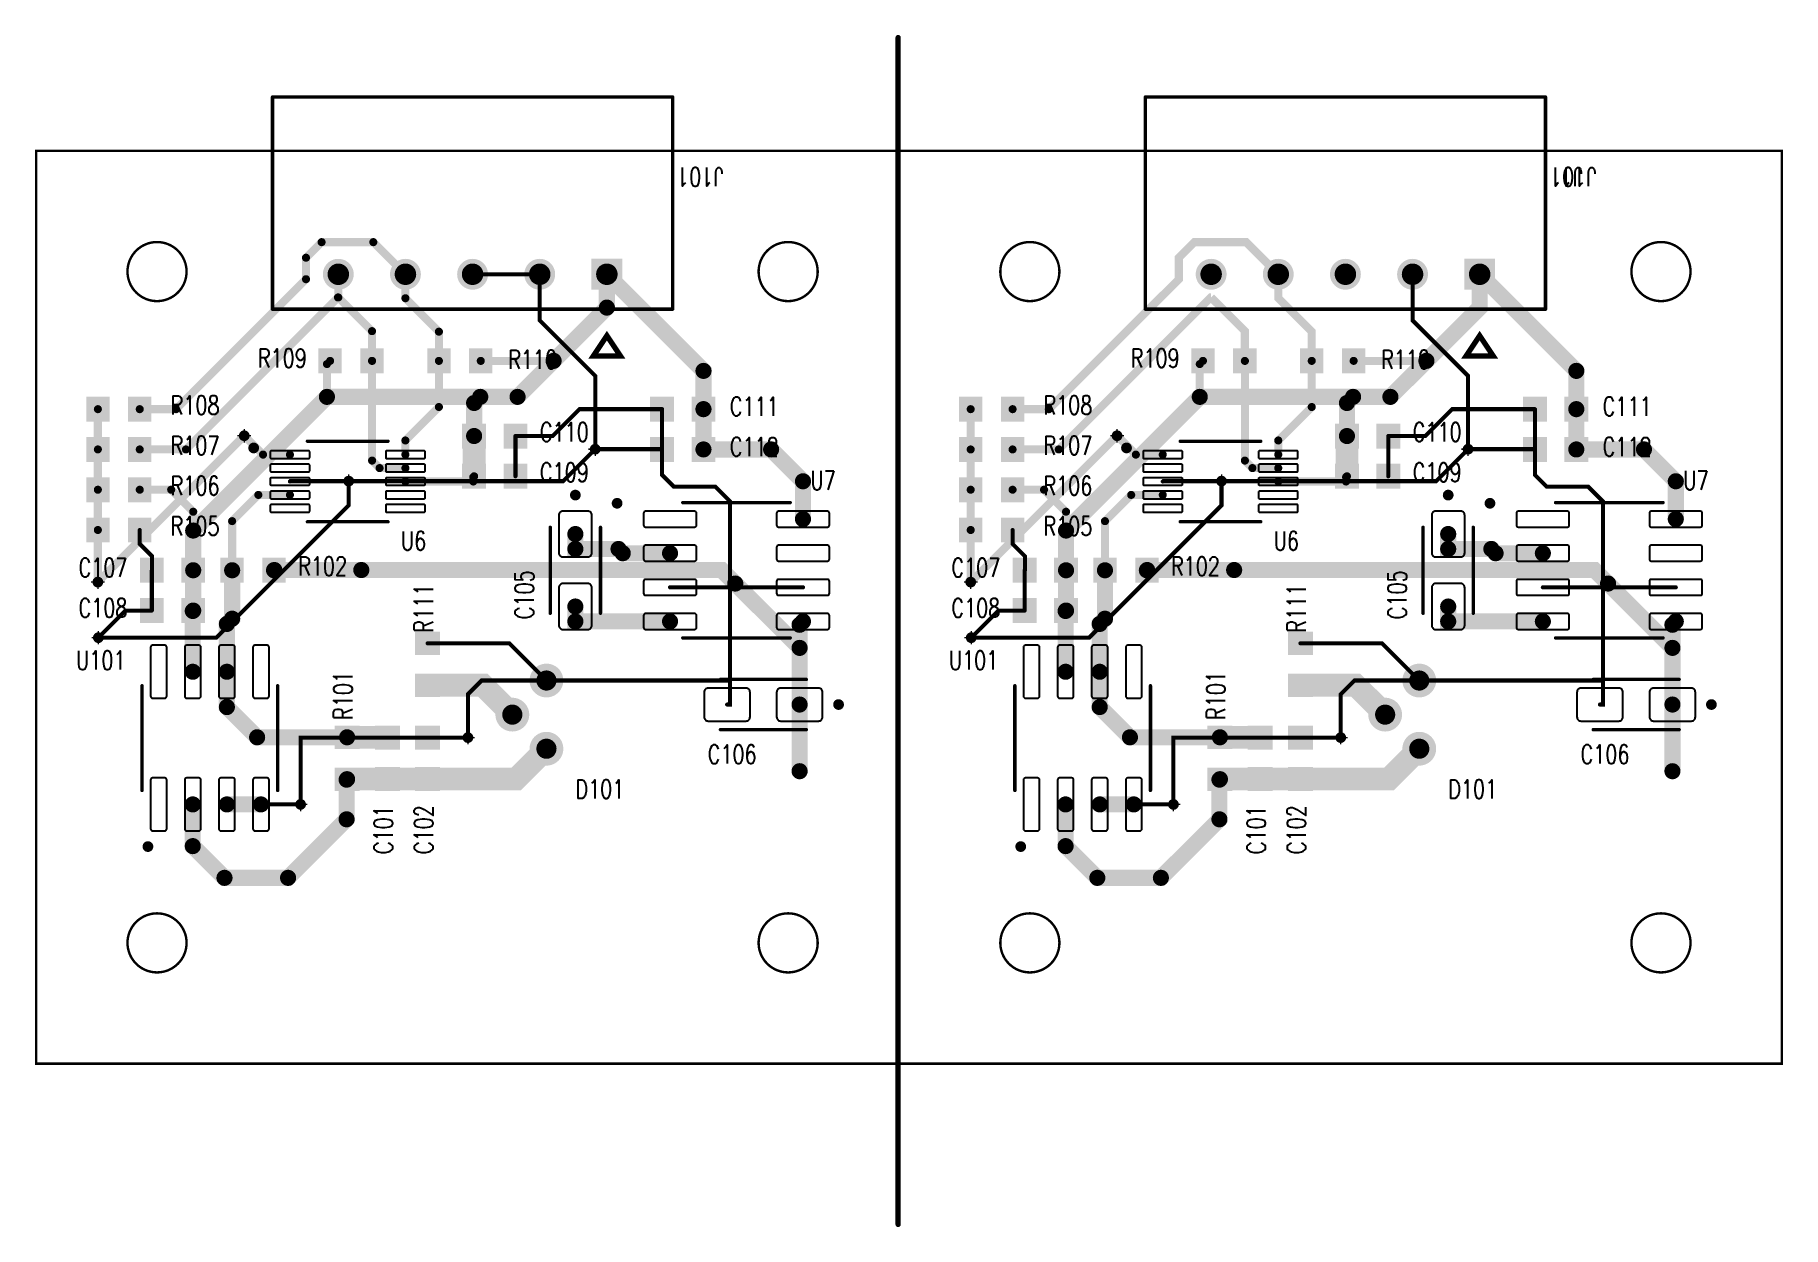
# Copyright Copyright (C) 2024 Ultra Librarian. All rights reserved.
# Model space of a CAD drawing. Extents: x 18.1 to 83.2, y 10.9 to 55.3.
import ezdxf
from ezdxf.enums import TextEntityAlignment as Align

# ---------------------------------------------------------------- set-up
doc = ezdxf.new("R2010")
doc.units = 0
doc.header["$MEASUREMENT"] = 0
for name, pattern in [('PADS_DOT_300000', [0.8, 0.2, -0.6]), ('SIG_10', [2, 1, 1]), ('SIG_11', [2, 1, 1]), ('SIG_15', [2, 1, 1]), ('SIG_18', [2, 1, 1]), ('SIG_19', [2, 1, 1]), ('SIG_2', [2, 1, 1]), ('SIG_3', [2, 1, 1]), ('SIG_6', [2, 1, 1]), ('SIG_7', [2, 1, 1]), ('SIG_8', [2, 1, 1]), ('SIG_9', [2, 1, 1])]:
    doc.linetypes.add(name, pattern=pattern)
doc.layers.get('0').update_dxf_attribs({"linetype": 'CONTINUOUS'})
for name, color, linetype in [('2D_LINE_124', 254, 'CONTINUOUS'), ('BOARD_CUTOUT_00', 255, 'CONTINUOUS'), ('BOARD_OUTLINE_00', 255, 'CONTINUOUS'), ('DRIL_PLTE_THRU_01', 4, 'CONTINUOUS'), ('DRIL_PLTE_THRU_02', 216, 'CONTINUOUS'), ('DRIL_SYMBOL', 255, 'CONTINUOUS'), ('PADS_BOT', 6, 'CONTINUOUS'), ('PADS_INNER', 136, 'CONTINUOUS'), ('PADS_TOP', 136, 'CONTINUOUS'), ('PART_NAME_01', 255, 'CONTINUOUS'), ('PART_TOP_2DLINE_126', 255, 'CONTINUOUS'), ('TRACE_01', 4, 'CONTINUOUS'), ('TRACE_02', 6, 'CONTINUOUS'), ('VIAPTS', 4, 'CONTINUOUS')]:
    doc.layers.add(name, color=color, linetype=linetype)
doc.styles.add('W0$1', font='simplex', dxfattribs={"width": 0.75})

# ---------------------------------------------------------------- blocks, each defined once
blk = doc.blocks.new('SMOOTH_0$09')
at = {"const_width": 0.045}
blk.add_lwpolyline([(-0.0225, 0, 1), (0.0225, 0, 1)], format="xyb", close=True, dxfattribs=at)
blk = doc.blocks.new('BOARD_11')
at = {"layer": 'BOARD_CUTOUT_00', "const_width": 0.09}
for points in [[(3.4, -4.5, 1), (5.6, -4.5, 1)], [(26.9, -4.5, 1), (29.1, -4.5, 1)], [(35.9, -4.5, 1), (38.1, -4.5, 1)], [(59.4, -4.5, 1), (61.6, -4.5, 1)], [(3.4, -29.5, 1), (5.6, -29.5, 1)], [(26.9, -29.5, 1), (29.1, -29.5, 1)], [(35.9, -29.5, 1), (38.1, -29.5, 1)], [(59.4, -29.5, 1), (61.6, -29.5, 1)]]:
    blk.add_lwpolyline(points, format="xyb", close=True, dxfattribs=at)
at = {"layer": 'BOARD_OUTLINE_00', "const_width": 0.09}
blk.add_lwpolyline([(0, 0), (0, -34), (65, -34), (65, 0)], close=True, dxfattribs=at)
at = {"layer": 'BOARD_OUTLINE_00'}
for p in [(0, 0), (65, 0), (0, -34), (65, -34)]:
    blk.add_blockref('SMOOTH_0$09', p, dxfattribs=at)
blk = doc.blocks.new('SMOOTH_0$2')
at = {"const_width": 0.1}
blk.add_lwpolyline([(-0.05, 0, 1), (0.05, 0, 1)], format="xyb", close=True, dxfattribs=at)
blk = doc.blocks.new('DRAWING_10')
at = {"layer": '2D_LINE_124', "linetype": 'PADS_DOT_300000', "const_width": 0.2}
blk.add_lwpolyline([(0, 4.2123333333), (0, -39.983)], dxfattribs=at)
at = {"layer": '2D_LINE_124'}
for p in [(0, 4.2123333333), (0, -39.983)]:
    blk.add_blockref('SMOOTH_0$2', p, dxfattribs=at)
blk = doc.blocks.new('SMOOTH_0$127')
at = {"const_width": 0.0635}
blk.add_lwpolyline([(-0.03175, 0, 1), (0.03175, 0, 1)], format="xyb", close=True, dxfattribs=at)
blk = doc.blocks.new('PART_BODY_TOP_9')
at = {"layer": 'PART_TOP_2DLINE_126', "const_width": 0.1999993333}
blk.add_lwpolyline([(-3.5999926667, 1.25, 1), (-3.3999933333, 1.25, 1)], format="xyb", close=True, dxfattribs=at)
at = {"layer": 'PART_TOP_2DLINE_126', "const_width": 0.127}
for points in [[(-1.4999993333, 1.4999993333), (1.4999993333, 1.4999993333)], [(-1.4999993333, -1.4999993333), (1.4999993333, -1.4999993333)]]:
    blk.add_lwpolyline(points, dxfattribs=at)
at = {"layer": 'PART_TOP_2DLINE_126'}
for p in [(-1.4999993333, 1.4999993333), (1.4999993333, 1.4999993333), (-1.4999993333, -1.4999993333), (1.4999993333, -1.4999993333)]:
    blk.add_blockref('SMOOTH_0$127', p, dxfattribs=at)
blk = doc.blocks.new('DRIL_HOLE_0')
blk.add_lwpolyline([(0, 0, 1), (0, 0, 1)], format="xyb", close=True)
blk = doc.blocks.new('PAD_0')
blk.add_lwpolyline([(0, 0, 1), (0, 0, 1)], format="xyb", close=True)
blk = doc.blocks.new('PAD_17')
blk.add_lwpolyline([(-0.6999473333, -0.1399993333), (0.6999473333, -0.1399993333, 0.4142135624), (0.7349993333, -0.1049473333), (0.7349993333, 0.1049473333, 0.4142135624), (0.6999473333, 0.1399993333), (-0.6999473333, 0.1399993333, 0.4142135624), (-0.7349993333, 0.1049473333), (-0.7349993333, -0.1049473333, 0.4142135624)], format="xyb", close=True)
blk = doc.blocks.new('STK_TOP_103')
at = {"layer": 'DRIL_PLTE_THRU_01'}
blk.add_blockref('DRIL_HOLE_0', (0, 0), dxfattribs=at)
at = {"layer": 'DRIL_PLTE_THRU_02'}
blk.add_blockref('DRIL_HOLE_0', (0, 0), dxfattribs=at)
at = {"layer": 'PADS_BOT'}
blk.add_blockref('PAD_0', (0, 0), dxfattribs=at)
at = {"layer": 'PADS_INNER'}
blk.add_blockref('PAD_0', (0, 0), dxfattribs=at)
at = {"layer": 'PADS_TOP'}
blk.add_blockref('PAD_17', (0, 0), dxfattribs=at)
blk = doc.blocks.new('SYM_TOP_12')
for name, p in [('PART_BODY_TOP_9', (0, 0)), ('STK_TOP_103', (-2.1500006667, 1.0000006667)), ('STK_TOP_103', (2.1500006667, 1.0000006667)), ('STK_TOP_103', (-2.1500006667, 0.4999993333)), ('STK_TOP_103', (-2.1500006667, 0)), ('STK_TOP_103', (2.1500006667, 0.4999993333)), ('STK_TOP_103', (2.1500006667, 0)), ('STK_TOP_103', (-2.1500006667, -0.4999993333)), ('STK_TOP_103', (2.1500006667, -0.4999993333)), ('STK_TOP_103', (-2.1500006667, -1.0000006667)), ('STK_TOP_103', (2.1500006667, -1.0000006667))]:
    blk.add_blockref(name, p)
blk = doc.blocks.new('PART_TOP_22')
blk.add_blockref('SYM_TOP_12', (0, 0))
at = {"layer": 'PART_NAME_01', "style": 'W0$1', "width": 0.75}
blk.add_text('U6', height=0.7, dxfattribs=at).set_placement((1.978, -2.5563333333))
blk = doc.blocks.new('PAD_11')
at = {"const_width": 0.8900006667}
blk.add_lwpolyline([(-0.465, 0), (0.465, 0)], dxfattribs=at)
blk = doc.blocks.new('STK_TOP_109')
at = {"layer": 'DRIL_PLTE_THRU_01'}
blk.add_blockref('DRIL_HOLE_0', (0, 0), dxfattribs=at)
at = {"layer": 'DRIL_PLTE_THRU_02'}
blk.add_blockref('DRIL_HOLE_0', (0, 0), dxfattribs=at)
at = {"layer": 'PADS_BOT'}
blk.add_blockref('PAD_0', (0, 0), dxfattribs=at)
at = {"layer": 'PADS_INNER'}
blk.add_blockref('PAD_0', (0, 0), dxfattribs=at)
at = {"layer": 'PADS_TOP', "rotation": 90}
blk.add_blockref('PAD_11', (0, 0), dxfattribs=at)
blk = doc.blocks.new('SYM_TOP_8')
for p in [(-0.7700013333, 0), (0.7700013333, 0)]:
    blk.add_blockref('STK_TOP_109', p)
blk = doc.blocks.new('PART_TOP_23')
blk.add_blockref('SYM_TOP_8', (0, 0))
at = {"layer": 'PART_NAME_01', "style": 'W0$1', "width": 0.75}
blk.add_text('C101', height=0.7, rotation=180, dxfattribs=at).set_placement((1.75, -0.4999993333), align=Align.TOP_RIGHT)
blk = doc.blocks.new('PART_TOP_24')
blk.add_blockref('SYM_TOP_8', (0, 0))
at = {"layer": 'PART_NAME_01', "style": 'W0$1', "width": 0.75}
blk.add_text('C102', height=0.7, rotation=180, dxfattribs=at).set_placement((1.75, -0.4999993333), align=Align.TOP_RIGHT)
blk = doc.blocks.new('PART_TOP_25')
blk.add_blockref('SYM_TOP_8', (0, 0))
at = {"layer": 'PART_NAME_01', "style": 'W0$1', "width": 0.75}
blk.add_text('C107', height=0.7, dxfattribs=at).set_placement((-3.5, -0.25))
blk = doc.blocks.new('PART_TOP_26')
blk.add_blockref('SYM_TOP_8', (0, 0))
at = {"layer": 'PART_NAME_01', "style": 'W0$1', "width": 0.75}
blk.add_text('C108', height=0.7, dxfattribs=at).set_placement((-3.5, -0.25))
blk = doc.blocks.new('PART_TOP_27')
blk.add_blockref('SYM_TOP_8', (0, 0))
at = {"layer": 'PART_NAME_01', "style": 'W0$1', "width": 0.75}
blk.add_text('C109', height=0.7, rotation=180, dxfattribs=at).set_placement((-3.5, -0.5), align=Align.TOP_RIGHT)
blk = doc.blocks.new('PART_TOP_28')
blk.add_blockref('SYM_TOP_8', (0, 0))
at = {"layer": 'PART_NAME_01', "style": 'W0$1', "width": 0.75}
blk.add_text('C110', height=0.7, rotation=180, dxfattribs=at).set_placement((-3.5, -0.5), align=Align.TOP_RIGHT)
blk = doc.blocks.new('PART_TOP_29')
blk.add_blockref('SYM_TOP_8', (0, 0))
at = {"layer": 'PART_NAME_01', "style": 'W0$1', "width": 0.75}
blk.add_text('C111', height=0.7, dxfattribs=at).set_placement((1.75, -0.25))
blk = doc.blocks.new('PART_TOP_30')
blk.add_blockref('SYM_TOP_8', (0, 0))
at = {"layer": 'PART_NAME_01', "style": 'W0$1', "width": 0.75}
blk.add_text('C112', height=0.7, dxfattribs=at).set_placement((1.75, -0.25))
blk = doc.blocks.new('DRIL_SYMBOL_0$75')
at = {"layer": 'DRIL_SYMBOL', "const_width": 0.0508}
for points in [[(-0.254, 0), (0.254, 0)], [(0, -0.254), (0, 0.254)]]:
    blk.add_lwpolyline(points, dxfattribs=at)
blk = doc.blocks.new('DRIL_HOLE_0$75')
at = {"const_width": 0.375}
blk.add_lwpolyline([(-0.1875, 0, 1), (0.1875, 0, 1)], format="xyb", close=True, dxfattribs=at)
blk.add_blockref('DRIL_SYMBOL_0$75', (0, 0))
blk = doc.blocks.new('PAD_14')
at = {"const_width": 0.629}
blk.add_lwpolyline([(0, -0.3145, 1), (0, 0.3145, 1)], format="xyb", close=True, dxfattribs=at)
blk = doc.blocks.new('STK_TOP_110')
at = {"layer": 'DRIL_PLTE_THRU_01'}
blk.add_blockref('DRIL_HOLE_0$75', (0, 0), dxfattribs=at)
at = {"layer": 'DRIL_PLTE_THRU_02'}
blk.add_blockref('DRIL_HOLE_0$75', (0, 0), dxfattribs=at)
at = {"layer": 'PADS_BOT'}
blk.add_blockref('PAD_14', (0, 0), dxfattribs=at)
at = {"layer": 'PADS_INNER'}
blk.add_blockref('PAD_14', (0, 0), dxfattribs=at)
at = {"layer": 'PADS_TOP'}
blk.add_blockref('PAD_14', (0, 0), dxfattribs=at)
blk = doc.blocks.new('SYM_TOP_9')
for p in [(0, 0), (2.54, 0), (1.27, -1.27)]:
    blk.add_blockref('STK_TOP_110', p)
blk = doc.blocks.new('PART_TOP_31')
blk.add_blockref('SYM_TOP_9', (0, 0))
at = {"layer": 'PART_NAME_01', "style": 'W0$1', "width": 0.75}
blk.add_text('D101', height=0.7, rotation=90, dxfattribs=at).set_placement((4.3940126667, 1.0769746667))
blk = doc.blocks.new('PART_BODY_TOP_2')
at = {"layer": 'PART_TOP_2DLINE_126', "const_width": 0.1999993333}
blk.add_lwpolyline([(-4.545, 2.4949986667, 1), (-4.345, 2.4949986667, 1)], format="xyb", close=True, dxfattribs=at)
at = {"layer": 'PART_TOP_2DLINE_126', "const_width": 0.127}
for points in [[(-2.0000013333, 2.52), (2.0000013333, 2.52)], [(-2.0000013333, -2.52), (2.0000013333, -2.52)]]:
    blk.add_lwpolyline(points, dxfattribs=at)
at = {"layer": 'PART_TOP_2DLINE_126'}
for p in [(-2.0000013333, 2.52), (2.0000013333, 2.52), (-2.0000013333, -2.52), (2.0000013333, -2.52)]:
    blk.add_blockref('SMOOTH_0$127', p, dxfattribs=at)
blk = doc.blocks.new('PAD_3')
blk.add_lwpolyline([(-0.9113406667, -0.2949993333), (0.9113406667, -0.2949993333, 0.4142135624), (0.9850006667, -0.2213393333), (0.9850006667, 0.2213393333, 0.4142135624), (0.9113406667, 0.2949993333), (-0.9113406667, 0.2949993333, 0.4142135624), (-0.9850006667, 0.2213393333), (-0.9850006667, -0.2213393333, 0.4142135624)], format="xyb", close=True)
blk = doc.blocks.new('STK_TOP_104')
at = {"layer": 'DRIL_PLTE_THRU_01'}
blk.add_blockref('DRIL_HOLE_0', (0, 0), dxfattribs=at)
at = {"layer": 'DRIL_PLTE_THRU_02'}
blk.add_blockref('DRIL_HOLE_0', (0, 0), dxfattribs=at)
at = {"layer": 'PADS_BOT'}
blk.add_blockref('PAD_0', (0, 0), dxfattribs=at)
at = {"layer": 'PADS_INNER'}
blk.add_blockref('PAD_0', (0, 0), dxfattribs=at)
at = {"layer": 'PADS_TOP'}
blk.add_blockref('PAD_3', (0, 0), dxfattribs=at)
blk = doc.blocks.new('SYM_TOP_5')
for name, p in [('PART_BODY_TOP_2', (0, 0)), ('STK_TOP_104', (-2.4749986667, 1.905)), ('STK_TOP_104', (2.4749986667, 1.905)), ('STK_TOP_104', (-2.4749986667, 0.635)), ('STK_TOP_104', (2.4749986667, 0.635)), ('STK_TOP_104', (-2.4749986667, -0.635)), ('STK_TOP_104', (2.4749986667, -0.635)), ('STK_TOP_104', (-2.4749986667, -1.905)), ('STK_TOP_104', (2.4749986667, -1.905))]:
    blk.add_blockref(name, p)
blk = doc.blocks.new('PART_TOP_32')
blk.add_blockref('SYM_TOP_5', (0, 0))
at = {"layer": 'PART_NAME_01', "style": 'W0$1', "width": 0.75}
blk.add_text('U7', height=0.7, dxfattribs=at).set_placement((2.75, 3))
blk = doc.blocks.new('PART_BODY_TOP_3')
at = {"layer": 'PART_TOP_2DLINE_126', "const_width": 0.1999993333}
blk.add_lwpolyline([(-4.1399966667, 2.3049993333, 1), (-3.9399973333, 2.3049993333, 1)], format="xyb", close=True, dxfattribs=at)
at = {"layer": 'PART_TOP_2DLINE_126', "const_width": 0.127}
for points in [[(-1.9500013333, 2.5249986667), (1.9500013333, 2.5249986667)], [(-1.9500013333, -2.5249986667), (1.9500013333, -2.5249986667)]]:
    blk.add_lwpolyline(points, dxfattribs=at)
at = {"layer": 'PART_TOP_2DLINE_126'}
for p in [(-1.9500013333, 2.5249986667), (1.9500013333, 2.5249986667), (-1.9500013333, -2.5249986667), (1.9500013333, -2.5249986667)]:
    blk.add_blockref('SMOOTH_0$127', p, dxfattribs=at)
blk = doc.blocks.new('PAD_6')
blk.add_lwpolyline([(-0.9100706667, -0.2999993333), (0.9100706667, -0.2999993333, 0.4142135624), (0.9850006667, -0.2250693333), (0.9850006667, 0.2250693333, 0.4142135624), (0.9100706667, 0.2999993333), (-0.9100706667, 0.2999993333, 0.4142135624), (-0.9850006667, 0.2250693333), (-0.9850006667, -0.2250693333, 0.4142135624)], format="xyb", close=True)
blk = doc.blocks.new('STK_TOP_105')
at = {"layer": 'DRIL_PLTE_THRU_01'}
blk.add_blockref('DRIL_HOLE_0', (0, 0), dxfattribs=at)
at = {"layer": 'DRIL_PLTE_THRU_02'}
blk.add_blockref('DRIL_HOLE_0', (0, 0), dxfattribs=at)
at = {"layer": 'PADS_BOT'}
blk.add_blockref('PAD_0', (0, 0), dxfattribs=at)
at = {"layer": 'PADS_INNER'}
blk.add_blockref('PAD_0', (0, 0), dxfattribs=at)
at = {"layer": 'PADS_TOP'}
blk.add_blockref('PAD_6', (0, 0), dxfattribs=at)
blk = doc.blocks.new('SYM_TOP_6')
for name, p in [('PART_BODY_TOP_3', (0, 0)), ('STK_TOP_105', (-2.47, 1.905)), ('STK_TOP_105', (2.47, 1.905)), ('STK_TOP_105', (-2.47, 0.635)), ('STK_TOP_105', (2.47, 0.635)), ('STK_TOP_105', (-2.47, -0.635)), ('STK_TOP_105', (2.47, -0.635)), ('STK_TOP_105', (-2.47, -1.905)), ('STK_TOP_105', (2.47, -1.905))]:
    blk.add_blockref(name, p)
blk = doc.blocks.new('PART_TOP_33')
blk.add_blockref('SYM_TOP_6', (0, 0))
at = {"layer": 'PART_NAME_01', "style": 'W0$1', "width": 0.75}
blk.add_text('U101', height=0.7, rotation=270, dxfattribs=at).set_placement((3.2496666667, 3.139), align=Align.TOP_RIGHT)
blk = doc.blocks.new('PAD_13')
at = {"const_width": 0.8700006667}
blk.add_lwpolyline([(-0.465, 0), (0.465, 0)], dxfattribs=at)
blk = doc.blocks.new('STK_TOP_111')
at = {"layer": 'DRIL_PLTE_THRU_01'}
blk.add_blockref('DRIL_HOLE_0', (0, 0), dxfattribs=at)
at = {"layer": 'DRIL_PLTE_THRU_02'}
blk.add_blockref('DRIL_HOLE_0', (0, 0), dxfattribs=at)
at = {"layer": 'PADS_BOT'}
blk.add_blockref('PAD_0', (0, 0), dxfattribs=at)
at = {"layer": 'PADS_INNER'}
blk.add_blockref('PAD_0', (0, 0), dxfattribs=at)
at = {"layer": 'PADS_TOP', "rotation": 90}
blk.add_blockref('PAD_13', (0, 0), dxfattribs=at)
blk = doc.blocks.new('SYM_TOP_10')
for p in [(-0.7800006667, 0), (0.7800006667, 0)]:
    blk.add_blockref('STK_TOP_111', p)
blk = doc.blocks.new('PART_TOP_34')
blk.add_blockref('SYM_TOP_10', (0, 0))
at = {"layer": 'PART_NAME_01', "style": 'W0$1', "width": 0.75}
blk.add_text('R101', height=0.7, rotation=180, dxfattribs=at).set_placement((-3.25, -0.5), align=Align.TOP_RIGHT)
blk = doc.blocks.new('PART_TOP_35')
blk.add_blockref('SYM_TOP_10', (0, 0))
at = {"layer": 'PART_NAME_01', "style": 'W0$1', "width": 0.75}
blk.add_text('R102', height=0.7, rotation=180, dxfattribs=at).set_placement((-3.5, -0.5), align=Align.TOP_RIGHT)
blk = doc.blocks.new('PART_TOP_36')
blk.add_blockref('SYM_TOP_10', (0, 0))
at = {"layer": 'PART_NAME_01', "style": 'W0$1', "width": 0.75}
blk.add_text('R105', height=0.7, rotation=180, dxfattribs=at).set_placement((-3.75, -0.5), align=Align.TOP_RIGHT)
blk = doc.blocks.new('PART_TOP_37')
blk.add_blockref('SYM_TOP_10', (0, 0))
at = {"layer": 'PART_NAME_01', "style": 'W0$1', "width": 0.75}
blk.add_text('R106', height=0.7, rotation=180, dxfattribs=at).set_placement((-3.75, -0.5), align=Align.TOP_RIGHT)
blk = doc.blocks.new('PART_TOP_38')
blk.add_blockref('SYM_TOP_10', (0, 0))
at = {"layer": 'PART_NAME_01', "style": 'W0$1', "width": 0.75}
blk.add_text('R107', height=0.7, rotation=180, dxfattribs=at).set_placement((-3.75, -0.5), align=Align.TOP_RIGHT)
blk = doc.blocks.new('PART_TOP_39')
blk.add_blockref('SYM_TOP_10', (0, 0))
at = {"layer": 'PART_NAME_01', "style": 'W0$1', "width": 0.75}
blk.add_text('R108', height=0.7, rotation=180, dxfattribs=at).set_placement((-3.75, -0.5), align=Align.TOP_RIGHT)
blk = doc.blocks.new('PART_TOP_40')
blk.add_blockref('SYM_TOP_10', (0, 0))
at = {"layer": 'PART_NAME_01', "style": 'W0$1', "width": 0.75}
blk.add_text('R109', height=0.7, rotation=180, dxfattribs=at).set_placement((1.6483333333, -0.451666), align=Align.TOP_RIGHT)
blk = doc.blocks.new('PART_TOP_41')
blk.add_blockref('SYM_TOP_10', (0, 0))
at = {"layer": 'PART_NAME_01', "style": 'W0$1', "width": 0.75}
blk.add_text('R110', height=0.7, dxfattribs=at).set_placement((1.8013333333, -0.2983333333))
blk = doc.blocks.new('PART_TOP_42')
blk.add_blockref('SYM_TOP_10', (0, 0))
at = {"layer": 'PART_NAME_01', "style": 'W0$1', "width": 0.75}
blk.add_text('R111', height=0.7, rotation=180, dxfattribs=at).set_placement((-3, -0.5), align=Align.TOP_RIGHT)
blk = doc.blocks.new('PART_BODY_TOP_4')
at = {"layer": 'PART_TOP_2DLINE_126', "const_width": 0.127}
for points in [[(-1.5999993333, 0.9349993333), (1.5999993333, 0.9349993333)], [(-1.5999993333, -0.9349993333), (1.5999993333, -0.9349993333)]]:
    blk.add_lwpolyline(points, dxfattribs=at)
at = {"layer": 'PART_TOP_2DLINE_126', "const_width": 0.1999993333}
blk.add_lwpolyline([(-2.899994, 0, 1), (-2.6999946667, 0, 1)], format="xyb", close=True, dxfattribs=at)
at = {"layer": 'PART_TOP_2DLINE_126'}
for p in [(-1.5999993333, 0.9349993333), (1.5999993333, 0.9349993333), (-1.5999993333, -0.9349993333), (1.5999993333, -0.9349993333)]:
    blk.add_blockref('SMOOTH_0$127', p, dxfattribs=at)
blk = doc.blocks.new('PAD_9')
blk.add_lwpolyline([(-0.7013293333, -0.615), (0.7013293333, -0.615, 0.4142135624), (0.8549993333, -0.46133), (0.8549993333, 0.46133, 0.4142135624), (0.7013293333, 0.615), (-0.7013293333, 0.615, 0.4142135624), (-0.8549993333, 0.46133), (-0.8549993333, -0.46133, 0.4142135624)], format="xyb", close=True)
blk = doc.blocks.new('STK_TOP_106')
at = {"layer": 'DRIL_PLTE_THRU_01'}
blk.add_blockref('DRIL_HOLE_0', (0, 0), dxfattribs=at)
at = {"layer": 'DRIL_PLTE_THRU_02'}
blk.add_blockref('DRIL_HOLE_0', (0, 0), dxfattribs=at)
at = {"layer": 'PADS_BOT'}
blk.add_blockref('PAD_0', (0, 0), dxfattribs=at)
at = {"layer": 'PADS_INNER'}
blk.add_blockref('PAD_0', (0, 0), dxfattribs=at)
at = {"layer": 'PADS_TOP'}
blk.add_blockref('PAD_9', (0, 0), dxfattribs=at)
blk = doc.blocks.new('SYM_TOP_7')
for name, p in [('PART_BODY_TOP_4', (0, 0)), ('STK_TOP_106', (-1.35, 0)), ('STK_TOP_106', (1.35, 0))]:
    blk.add_blockref(name, p)
blk = doc.blocks.new('PART_TOP_43')
blk.add_blockref('SYM_TOP_7', (0, 0))
at = {"layer": 'PART_NAME_01', "style": 'W0$1', "width": 0.75}
blk.add_text('C105', height=0.7, rotation=180, dxfattribs=at).set_placement((0, -2.25), align=Align.TOP_RIGHT)
blk = doc.blocks.new('PART_TOP_44')
blk.add_blockref('SYM_TOP_7', (0, 0))
at = {"layer": 'PART_NAME_01', "style": 'W0$1', "width": 0.75}
blk.add_text('C106', height=0.7, rotation=180, dxfattribs=at).set_placement((0.2499993333, 1.5), align=Align.TOP_RIGHT)
blk = doc.blocks.new('PART_BODY_TOP_12')
at = {"layer": 'PART_TOP_2DLINE_126', "const_width": 0.2}
blk.add_lwpolyline([(-5.508, 3.048), (-4.492, 3.048), (-5, 2.286)], close=True, dxfattribs=at)
at = {"layer": 'PART_TOP_2DLINE_126', "const_width": 0.127}
for points in [[(-7.45, 1.3), (-7.45, -6.6)], [(7.45, 1.3), (-7.45, 1.3)], [(7.45, -6.6), (7.45, 1.3)], [(-7.45, -6.6), (7.45, -6.6)]]:
    blk.add_lwpolyline(points, dxfattribs=at)
at = {"layer": 'PART_TOP_2DLINE_126'}
for name, p in [('SMOOTH_0$2', (-5.508, 3.048)), ('SMOOTH_0$2', (-4.492, 3.048)), ('SMOOTH_0$2', (-5, 2.286)), ('SMOOTH_0$127', (-7.45, 1.3)), ('SMOOTH_0$127', (-7.45, 1.3)), ('SMOOTH_0$127', (7.45, 1.3)), ('SMOOTH_0$127', (7.45, 1.3)), ('SMOOTH_0$127', (-7.45, -6.6)), ('SMOOTH_0$127', (-7.45, -6.6)), ('SMOOTH_0$127', (7.45, -6.6)), ('SMOOTH_0$127', (7.45, -6.6))]:
    blk.add_blockref(name, p, dxfattribs=at)
blk = doc.blocks.new('DRIL_SYMBOL_0$8')
at = {"layer": 'DRIL_SYMBOL', "const_width": 0.0508}
for points in [[(-0.254, 0), (0.254, 0)], [(0, -0.254), (0, 0.254)]]:
    blk.add_lwpolyline(points, dxfattribs=at)
blk = doc.blocks.new('DRIL_HOLE_0$8')
at = {"const_width": 0.4}
blk.add_lwpolyline([(-0.2, 0, 1), (0.2, 0, 1)], format="xyb", close=True, dxfattribs=at)
blk.add_blockref('DRIL_SYMBOL_0$8', (0, 0))
blk = doc.blocks.new('PAD_18')
at = {"const_width": 1.15}
blk.add_lwpolyline([(-0.575, 0), (0.575, 0)], dxfattribs=at)
blk = doc.blocks.new('STK_TOP_102')
at = {"layer": 'DRIL_PLTE_THRU_01'}
blk.add_blockref('DRIL_HOLE_0$8', (0, 0), dxfattribs=at)
at = {"layer": 'DRIL_PLTE_THRU_02'}
blk.add_blockref('DRIL_HOLE_0$8', (0, 0), dxfattribs=at)
at = {"layer": 'PADS_BOT'}
blk.add_blockref('PAD_18', (0, 0), dxfattribs=at)
at = {"layer": 'PADS_INNER'}
blk.add_blockref('PAD_18', (0, 0), dxfattribs=at)
at = {"layer": 'PADS_TOP'}
blk.add_blockref('PAD_18', (0, 0), dxfattribs=at)
blk = doc.blocks.new('PAD_20')
at = {"const_width": 0.575}
blk.add_lwpolyline([(0, -0.2875, 1), (0, 0.2875, 1)], format="xyb", close=True, dxfattribs=at)
blk = doc.blocks.new('STK_TOP_101')
at = {"layer": 'DRIL_PLTE_THRU_01'}
blk.add_blockref('DRIL_HOLE_0$8', (0, 0), dxfattribs=at)
at = {"layer": 'DRIL_PLTE_THRU_02'}
blk.add_blockref('DRIL_HOLE_0$8', (0, 0), dxfattribs=at)
at = {"layer": 'PADS_BOT'}
blk.add_blockref('PAD_20', (0, 0), dxfattribs=at)
at = {"layer": 'PADS_INNER'}
blk.add_blockref('PAD_20', (0, 0), dxfattribs=at)
at = {"layer": 'PADS_TOP'}
blk.add_blockref('PAD_20', (0, 0), dxfattribs=at)
blk = doc.blocks.new('SYM_TOP_13')
for name, p in [('PART_BODY_TOP_12', (0, 0)), ('STK_TOP_102', (-5, 0)), ('STK_TOP_101', (-2.5, 0)), ('STK_TOP_101', (0, 0)), ('STK_TOP_101', (2.5, 0)), ('STK_TOP_101', (5, 0))]:
    blk.add_blockref(name, p)
blk = doc.blocks.new('PART_TOP_45')
blk.add_blockref('SYM_TOP_13', (0, 0))
at = {"layer": 'PART_NAME_01', "style": 'W0$1', "width": 0.75}
blk.add_text('J1', height=0.7, dxfattribs=at).set_placement((-8.8270006667, -3.976))
blk = doc.blocks.new('PART_TOP_46')
blk.add_blockref('SYM_TOP_13', (0, 0))
at = {"layer": 'PART_NAME_01', "style": 'W0$1', "width": 0.75}
blk.add_text('J101', height=0.7, dxfattribs=at).set_placement((-9.3269993333, -3.976))
blk = doc.blocks.new('SMOOTH_0$6')
at = {"const_width": 0.3}
blk.add_lwpolyline([(-0.15, 0, 1), (0.15, 0, 1)], format="xyb", close=True, dxfattribs=at)
blk = doc.blocks.new('SMOOTH_0$3')
at = {"const_width": 0.15}
blk.add_lwpolyline([(-0.075, 0, 1), (0.075, 0, 1)], format="xyb", close=True, dxfattribs=at)
blk = doc.blocks.new('SMOOTH_0$85')
at = {"const_width": 0.425}
blk.add_lwpolyline([(-0.2125, 0, 1), (0.2125, 0, 1)], format="xyb", close=True, dxfattribs=at)
blk = doc.blocks.new('SMOOTH_0$1524')
at = {"const_width": 0.0762}
blk.add_lwpolyline([(-0.0381, 0, 1), (0.0381, 0, 1)], format="xyb", close=True, dxfattribs=at)
blk = doc.blocks.new('DRIL_SYMBOL_0$2')
at = {"layer": 'DRIL_SYMBOL', "const_width": 0.0508}
for points in [[(-0.254, 0), (0.254, 0)], [(0, -0.254), (0, 0.254)]]:
    blk.add_lwpolyline(points, dxfattribs=at)
blk = doc.blocks.new('DRIL_HOLE_0$2')
at = {"const_width": 0.1}
blk.add_lwpolyline([(-0.05, 0, 1), (0.05, 0, 1)], format="xyb", close=True, dxfattribs=at)
blk.add_blockref('DRIL_SYMBOL_0$2', (0, 0))
blk = doc.blocks.new('PAD_22')
at = {"const_width": 0.2}
blk.add_lwpolyline([(0, -0.1, 1), (0, 0.1, 1)], format="xyb", close=True, dxfattribs=at)
blk = doc.blocks.new('STK_TOP_66')
at = {"layer": 'DRIL_PLTE_THRU_01'}
blk.add_blockref('DRIL_HOLE_0$2', (0, 0), dxfattribs=at)
at = {"layer": 'DRIL_PLTE_THRU_02'}
blk.add_blockref('DRIL_HOLE_0$2', (0, 0), dxfattribs=at)
at = {"layer": 'PADS_BOT'}
blk.add_blockref('PAD_22', (0, 0), dxfattribs=at)
at = {"layer": 'PADS_INNER'}
blk.add_blockref('PAD_22', (0, 0), dxfattribs=at)
at = {"layer": 'PADS_TOP'}
blk.add_blockref('PAD_22', (0, 0), dxfattribs=at)
blk = doc.blocks.new('SYM_TOP_1')
blk.add_blockref('STK_TOP_66', (0, 0))

msp = doc.modelspace()

# ---------------------------------------------------------------- linework, layer by layer
at = {"layer": 'TRACE_01', "linetype": 'SIG_19', "const_width": 0.3}
for points in [[(21.963130570713, 41.408188917122), (23.313129904013, 41.408188917122), (28.153129904013, 46.248188917122), (28.153129904013, 47.048188917122), (28.733129904013, 47.628188917122), (30.660130570713, 47.628188917122), (31.856130570713, 46.432188917122)], [(54.463130570713, 41.408188917122), (55.813129904013, 41.408188917122), (60.653129904013, 46.248188917122), (60.653129904013, 47.048188917122), (61.233129904013, 47.628188917122), (63.160130570713, 47.628188917122), (64.356130570713, 46.432188917122)], [(31.856130570713, 46.432188917122), (31.856130570713, 45.540424917122), (33.101795904013, 44.294424917122), (33.101795904013, 43.206522250422)], [(64.356130570713, 46.432188917122), (64.356130570713, 45.540424917122), (65.601795904013, 44.294424917122), (65.601795904013, 43.206522250422)], [(31.855130570713, 39.714522917122), (31.855130570713, 40.242189583822), (33.101795904013, 41.488854917122), (33.101795904013, 43.206522250422)], [(64.355130570713, 39.714522917122), (64.355130570713, 40.242189583822), (65.601795904013, 41.488854917122), (65.601795904013, 43.206522250422)]]:
    msp.add_lwpolyline(points, dxfattribs=at)
at = {"layer": 'TRACE_01', "linetype": 'SIG_3', "const_width": 0.3}
for points in [[(29.356130570713, 46.432188917122), (29.356130570713, 45.569188917122)], [(21.963130570713, 39.908188917122), (23.683129904013, 39.908188917122), (29.344129904013, 45.569188917122), (29.356130570713, 45.569188917122)], [(29.356130570713, 45.569188917122), (30.611463904013, 44.314188917122), (30.611463904013, 43.206522250422)], [(54.463130570713, 39.908188917122), (56.183129904013, 39.908188917122), (61.844129904013, 45.569188917122), (61.856130570713, 45.569188917122)], [(61.856130570713, 45.569188917122), (63.111463904013, 44.314188917122), (63.111463904013, 43.206522250422)], [(30.611463904013, 43.206522250422), (30.614129904013, 43.203856250422), (30.614129904013, 39.493188917122), (30.892797237313, 39.214521583822), (31.855130570713, 39.214521583822)], [(63.111463904013, 43.206522250422), (63.114129904013, 43.203856250422), (63.114129904013, 39.493188917122), (63.392797237313, 39.214521583822), (64.355130570713, 39.214521583822)]]:
    msp.add_lwpolyline(points, dxfattribs=at)
at = {"layer": 'TRACE_01', "linetype": 'SIG_18'}
for points, const_width in [([(34.356130570713, 46.432188917122), (36.856130570713, 46.432188917122)], 0.1524), ([(35.953131237313, 40.406188917122), (37.332129904013, 40.406188917122), (38.334129904013, 41.408188917122), (41.413128570713, 41.408188917122)], 0.1524), ([(41.413128570713, 41.408188917122), (41.413128570713, 39.908188917122)], 0.1524), ([(68.453131237313, 40.406188917122), (69.832129904013, 40.406188917122), (70.834129904013, 41.408188917122), (73.913128570713, 41.408188917122)], 0.1524), ([(73.913128570713, 41.408188917122), (73.913128570713, 39.908188917122)], 0.1524), ([(35.953131237313, 40.406188917122), (35.953131237313, 40.408188917122)], 0.1524), ([(35.953131237313, 38.908188917122), (35.953131237313, 40.406188917122)], 0.1524), ([(68.453131237313, 40.406188917122), (68.453131237313, 40.408188917122)], 0.1524), ([(68.453131237313, 38.908188917122), (68.453131237313, 40.406188917122)], 0.1524), ([(38.923129904013, 39.918188917122), (41.403128570713, 39.918188917122), (41.413128570713, 39.908188917122)], 0.1524), ([(41.413128570713, 39.908188917122), (41.413128570713, 38.958188917122), (41.851129904013, 38.520187583822), (43.398129904013, 38.520187583822), (43.944129904013, 37.974187583822), (43.944129904013, 34.773188917122)], 0.1524), ([(71.423129904013, 39.918188917122), (73.903128570713, 39.918188917122), (73.913128570713, 39.908188917122)], 0.1524), ([(73.913128570713, 39.908188917122), (73.913128570713, 38.958188917122), (74.351129904013, 38.520187583822), (75.898129904013, 38.520187583822), (76.444129904013, 37.974187583822), (76.444129904013, 34.773188917122)], 0.1524), ([(27.555129237313, 38.714522250422), (27.568795904013, 38.728188917122), (29.743129904013, 38.728188917122)], 0.1524), ([(60.055129237313, 38.714522250422), (60.068795904013, 38.728188917122), (62.243129904013, 38.728188917122)], 0.1524), ([(21.963130570713, 36.908188917122), (21.963130570713, 36.388188250422), (22.423129904013, 35.928188917122), (22.423129904013, 35.408188917122)], 0.1524), ([(54.463130570713, 36.908188917122), (54.463130570713, 36.388188250422), (54.923129904013, 35.928188917122), (54.923129904013, 35.408188917122)], 0.1524), ([(22.413128570713, 35.408188917122), (22.413128570713, 33.908188917122)], 0.1524), ([(22.413128570713, 35.408188917122), (22.423129904013, 35.408188917122)], 0.1524), ([(54.913128570713, 35.408188917122), (54.913128570713, 33.908188917122)], 0.1524), ([(54.913128570713, 35.408188917122), (54.923129904013, 35.408188917122)], 0.1524), ([(41.708131237313, 34.773188917122), (43.944129904013, 34.773188917122)], 0.1524), ([(43.944129904013, 34.773188917122), (46.658128570713, 34.773188917122)], 0.1524), ([(43.944129904013, 31.302201583822), (43.944129904013, 34.773188917122)], 0.1524), ([(74.208131237313, 34.773188917122), (76.444129904013, 34.773188917122)], 0.1524), ([(76.444129904013, 34.773188917122), (79.158128570713, 34.773188917122)], 0.1524), ([(76.444129904013, 31.302201583822), (76.444129904013, 34.773188917122)], 0.1524), ([(20.423129904013, 32.898188917122), (21.433129904013, 33.908188917122), (22.413128570713, 33.908188917122)], 0.1524), ([(52.923129904013, 32.898188917122), (53.933129904013, 33.908188917122), (54.913128570713, 33.908188917122)], 0.1524), ([(32.683129904013, 32.688189583822), (35.720167237313, 32.688189583822), (37.106155237313, 31.302201583822)], 0.1524), ([(65.183129904013, 32.688189583822), (68.220167237313, 32.688189583822), (69.606155237313, 31.302201583822)], 0.1524), ([(37.106155237313, 31.302201583822), (43.944129904013, 31.302201583822)], 0.1524), ([(43.833129904013, 30.408188917122), (43.944129904013, 30.408188917122), (43.944129904013, 31.302201583822)], 0.1524), ([(69.606155237313, 31.302201583822), (76.444129904013, 31.302201583822)], 0.1524), ([(76.333129904013, 30.408188917122), (76.444129904013, 30.408188917122), (76.444129904013, 31.302201583822)], 0.1524), ([(32.683129904013, 29.178190250422), (34.182128570713, 29.178190250422), (34.182129904013, 29.178188917122)], 0.1524), ([(65.183129904013, 29.178190250422), (66.682128570713, 29.178190250422), (66.682129904013, 29.178188917122)], 0.1524), ([(25.207129904013, 26.688522250422), (26.477129904013, 26.688522250422)], 0.6), ([(26.477129904013, 26.688522250422), (27.951796570713, 26.688522250422), (27.952129904013, 26.688188917122)], 0.1524), ([(57.707129904013, 26.688522250422), (58.977129904013, 26.688522250422)], 0.6), ([(58.977129904013, 26.688522250422), (60.451796570713, 26.688522250422), (60.452129904013, 26.688188917122)], 0.1524)]:
    msp.add_lwpolyline(points, dxfattribs=dict(at, const_width=const_width))
at = {"layer": 'TRACE_01', "linetype": 'SIG_15'}
for points, const_width in [([(37.372296570713, 43.207354917122), (39.356130570713, 45.191188917122), (39.356130570713, 46.432188917122)], 0.6), ([(39.356130570713, 46.432188917122), (42.954129904013, 42.834189583822), (42.954129904013, 41.409187583822)], 0.6), ([(69.872296570713, 43.207354917122), (71.856130570713, 45.191188917122), (71.856130570713, 46.432188917122)], 0.6), ([(71.856130570713, 46.432188917122), (75.454129904013, 42.834189583822), (75.454129904013, 41.409187583822)], 0.6), ([(28.933129904013, 41.866188250422), (28.933129904013, 43.088189583822), (29.051462570713, 43.206522250422)], 0.3), ([(34.661797237313, 43.206522250422), (37.371463904013, 43.206522250422), (37.372296570713, 43.207354917122)], 0.3), ([(36.031129904013, 41.866188250422), (37.372296570713, 43.207354917122)], 0.6), ([(61.433129904013, 41.866188250422), (61.433129904013, 43.088189583822), (61.551462570713, 43.206522250422)], 0.3), ([(67.161797237313, 43.206522250422), (69.871463904013, 43.206522250422), (69.872296570713, 43.207354917122)], 0.3), ([(68.531129904013, 41.866188250422), (69.872296570713, 43.207354917122)], 0.6), ([(34.413128570713, 40.408188917122), (34.413128570713, 41.638187583822), (34.641129237313, 41.866188250422), (36.031129904013, 41.866188250422)], 0.6), ([(42.953131237313, 41.408188917122), (42.954129904013, 41.409187583822)], 0.6), ([(42.953131237313, 39.908188917122), (42.953131237313, 41.408188917122)], 0.6), ([(66.913128570713, 40.408188917122), (66.913128570713, 41.638187583822), (67.141129237313, 41.866188250422), (68.531129904013, 41.866188250422)], 0.6), ([(75.453131237313, 41.408188917122), (75.454129904013, 41.409187583822)], 0.6), ([(75.453131237313, 39.908188917122), (75.453131237313, 41.408188917122)], 0.6), ([(34.413128570713, 38.908188917122), (34.413128570713, 40.408188917122)], 0.85), ([(66.913128570713, 38.908188917122), (66.913128570713, 40.408188917122)], 0.85), ([(42.953131237313, 39.908188917122), (45.472129904013, 39.908188917122), (46.658128570713, 38.722190250422), (46.658128570713, 37.313188917122)], 0.6), ([(75.453131237313, 39.908188917122), (77.972129904013, 39.908188917122), (79.158128570713, 38.722190250422), (79.158128570713, 37.313188917122)], 0.6), ([(31.855130570713, 38.714522250422), (34.381129904013, 38.714522250422), (34.381129904013, 38.876190250422), (34.413128570713, 38.908188917122)], 0.3), ([(64.355130570713, 38.714522250422), (66.881129904013, 38.714522250422), (66.881129904013, 38.876190250422), (66.913128570713, 38.908188917122)], 0.3), ([(21.963130570713, 38.408188917122), (23.133129904013, 38.408188917122), (23.953129904013, 37.588188917122), (23.953129904013, 36.888188917122)], 0.3), ([(54.463130570713, 38.408188917122), (55.633129904013, 38.408188917122), (56.453129904013, 37.588188917122), (56.453129904013, 36.888188917122)], 0.3), ([(23.953129904013, 36.888188917122), (23.953129904013, 35.408190250422), (23.953131237313, 35.408188917122)], 0.6), ([(56.453129904013, 36.888188917122), (56.453129904013, 35.408190250422), (56.453131237313, 35.408188917122)], 0.6), ([(23.953131237313, 33.908188917122), (23.953131237313, 35.408188917122)], 0.6), ([(56.453131237313, 33.908188917122), (56.453131237313, 35.408188917122)], 0.6), ([(23.937129904013, 31.628522250422), (23.937129904013, 33.892187583822), (23.953131237313, 33.908188917122)], 0.6), ([(56.437129904013, 31.628522250422), (56.437129904013, 33.892187583822), (56.453131237313, 33.908188917122)], 0.6)]:
    msp.add_lwpolyline(points, dxfattribs=dict(at, const_width=const_width))
at = {"layer": 'TRACE_01', "linetype": 'SIG_11', "const_width": 0.3}
for points in [[(20.403129237313, 41.408188917122), (20.403129237313, 39.908188917122)], [(52.903129237313, 41.408188917122), (52.903129237313, 39.908188917122)], [(25.853129904013, 40.418188917122), (26.553129904013, 39.718188917122), (26.553129904013, 39.714522917122), (27.555129237313, 39.714522917122)], [(58.353129904013, 40.418188917122), (59.053129904013, 39.718188917122), (59.053129904013, 39.714522917122), (60.055129237313, 39.714522917122)], [(20.403129237313, 39.908188917122), (20.403129237313, 38.408188917122)], [(52.903129237313, 39.908188917122), (52.903129237313, 38.408188917122)], [(20.403129237313, 38.408188917122), (20.403129237313, 36.908188917122)], [(52.903129237313, 38.408188917122), (52.903129237313, 36.908188917122)], [(20.403129237313, 36.908188917122), (20.403129904013, 34.968188917122)], [(52.903129237313, 36.908188917122), (52.903129904013, 34.968188917122)]]:
    msp.add_lwpolyline(points, dxfattribs=at)
at = {"layer": 'TRACE_01', "linetype": 'SIG_7'}
for points, const_width in [([(25.403129237313, 35.408188917122), (25.403129237313, 37.238188250422), (26.379463904013, 38.214522917122), (27.555129237313, 38.214522917122)], 0.3), ([(57.903129237313, 35.408188917122), (57.903129237313, 37.238188250422), (58.879463904013, 38.214522917122), (60.055129237313, 38.214522917122)], 0.3), ([(25.207129904013, 31.628522250422), (25.207129904013, 33.409189583822), (25.403129237313, 33.605188917122), (25.403129237313, 35.408188917122)], 0.6), ([(57.707129904013, 31.628522250422), (57.707129904013, 33.409189583822), (57.903129237313, 33.605188917122), (57.903129237313, 35.408188917122)], 0.6), ([(25.207129904013, 31.628522250422), (25.207129904013, 30.314189583822), (26.333129904013, 29.188189583822), (29.683129904013, 29.188189583822)], 0.6), ([(57.707129904013, 31.628522250422), (57.707129904013, 30.314189583822), (58.833129904013, 29.188189583822), (62.183129904013, 29.188189583822)], 0.6), ([(29.683129904013, 29.188189583822), (31.173130570713, 29.188189583822), (31.183129904013, 29.178190250422)], 0.85), ([(62.183129904013, 29.188189583822), (63.673130570713, 29.188189583822), (63.683129904013, 29.178190250422)], 0.85)]:
    msp.add_lwpolyline(points, dxfattribs=dict(at, const_width=const_width))
at = {"layer": 'TRACE_01', "linetype": 'SIG_9', "const_width": 0.6}
for points in [[(38.183129904013, 36.758188917122), (38.183129904013, 36.201188917122), (39.790129904013, 36.201188917122), (39.948129904013, 36.043188917122), (41.708131237313, 36.043188917122)], [(70.683129904013, 36.758188917122), (70.683129904013, 36.201188917122), (72.290129904013, 36.201188917122), (72.448129904013, 36.043188917122), (74.208131237313, 36.043188917122)]]:
    msp.add_lwpolyline(points, dxfattribs=at)
at = {"layer": 'TRACE_01', "linetype": 'SIG_2', "const_width": 0.6}
for points in [[(26.963130570713, 35.408188917122), (26.973130570713, 35.418188917122), (30.213129904013, 35.418188917122)], [(59.463130570713, 35.408188917122), (59.473130570713, 35.418188917122), (62.713129904013, 35.418188917122)], [(46.533129904013, 30.408188917122), (46.533129904013, 33.378190250422), (46.658128570713, 33.503188917122)], [(79.033129904013, 30.408188917122), (79.033129904013, 33.378190250422), (79.158128570713, 33.503188917122)], [(46.533129904013, 27.925188917122), (46.533129904013, 30.408188917122)], [(79.033129904013, 27.925188917122), (79.033129904013, 30.408188917122)]]:
    msp.add_lwpolyline(points, dxfattribs=at)
at = {"layer": 'TRACE_01', "linetype": 'SIG_10', "const_width": 0.6}
for points in [[(38.183129904013, 34.058188917122), (38.183129904013, 33.503188917122), (41.708131237313, 33.503188917122)], [(70.683129904013, 34.058188917122), (70.683129904013, 33.503188917122), (74.208131237313, 33.503188917122)]]:
    msp.add_lwpolyline(points, dxfattribs=at)
at = {"layer": 'TRACE_01', "linetype": 'SIG_8', "const_width": 0.85}
for points in [[(32.683129904013, 31.128188250422), (34.740168570713, 31.128188250422), (35.836155237313, 30.032201583822)], [(65.183129904013, 31.128188250422), (67.240168570713, 31.128188250422), (68.336155237313, 30.032201583822)]]:
    msp.add_lwpolyline(points, dxfattribs=at)
at = {"layer": 'TRACE_01', "linetype": 'SIG_6'}
for points, const_width in [([(32.683129904013, 27.638187583822), (35.982141237313, 27.638187583822), (37.106155237313, 28.762201583822)], 0.85), ([(65.183129904013, 27.638187583822), (68.482141237313, 27.638187583822), (69.606155237313, 28.762201583822)], 0.85), ([(29.683129904013, 27.628188250422), (29.693129237313, 27.638187583822), (31.183129904013, 27.638187583822)], 0.85), ([(31.183129904013, 27.638187583822), (32.683129904013, 27.638187583822)], 0.85), ([(62.183129904013, 27.628188250422), (62.193129237313, 27.638187583822), (63.683129904013, 27.638187583822)], 0.85), ([(63.683129904013, 27.638187583822), (65.183129904013, 27.638187583822)], 0.85), ([(23.937129904013, 26.688522250422), (23.937129904013, 25.135188917122), (25.118129904013, 23.954188917122), (27.485129904013, 23.954188917122), (29.665129904013, 26.134188917122), (29.665129904013, 27.610188250422), (29.683129904013, 27.628188250422)], 0.6), ([(56.437129904013, 26.688522250422), (56.437129904013, 25.135188917122), (57.618129904013, 23.954188917122), (59.985129904013, 23.954188917122), (62.165129904013, 26.134188917122), (62.165129904013, 27.610188250422), (62.183129904013, 27.628188250422)], 0.6)]:
    msp.add_lwpolyline(points, dxfattribs=dict(at, const_width=const_width))
at = {"layer": 'TRACE_02', "linetype": 'SIG_18', "const_width": 0.1524}
for points in [[(38.923129904013, 39.918188917122), (38.923129904013, 42.648188917122), (36.856130570713, 44.715188250422), (36.856130570713, 46.432188917122)], [(71.423129904013, 39.918188917122), (71.423129904013, 42.648188917122), (69.356130570713, 44.715188250422), (69.356130570713, 46.432188917122)], [(29.743129904013, 38.728188917122), (37.733129904013, 38.728188917122), (38.923129904013, 39.918188917122)], [(62.243129904013, 38.728188917122), (70.233129904013, 38.728188917122), (71.423129904013, 39.918188917122)], [(20.423129904013, 32.898188917122), (24.813129904013, 32.898188917122), (29.743129904013, 37.828188917122), (29.743129904013, 38.728188917122)], [(52.923129904013, 32.898188917122), (57.313129904013, 32.898188917122), (62.243129904013, 37.828188917122), (62.243129904013, 38.728188917122)], [(34.182129904013, 29.178188917122), (34.182129904013, 30.792188917122), (34.692142570713, 31.302201583822), (37.106155237313, 31.302201583822)], [(66.682129904013, 29.178188917122), (66.682129904013, 30.792188917122), (67.192142570713, 31.302201583822), (69.606155237313, 31.302201583822)], [(27.952129904013, 26.688188917122), (27.952129904013, 29.178188917122), (34.182129904013, 29.178188917122)], [(60.452129904013, 26.688188917122), (60.452129904013, 29.178188917122), (66.682129904013, 29.178188917122)]]:
    msp.add_lwpolyline(points, dxfattribs=at)
at = {"layer": 'TRACE_02', "linetype": 'SIG_15', "const_width": 0.6}
for points in [[(23.953129904013, 36.888188917122), (23.955130570713, 36.888188917122), (28.933129904013, 41.866188250422)], [(28.933129904013, 41.866188250422), (36.031129904013, 41.866188250422)], [(56.453129904013, 36.888188917122), (56.455130570713, 36.888188917122), (61.433129904013, 41.866188250422)], [(61.433129904013, 41.866188250422), (68.531129904013, 41.866188250422)]]:
    msp.add_lwpolyline(points, dxfattribs=at)
at = {"layer": 'TRACE_02', "linetype": 'SIG_11', "const_width": 0.3}
for points in [[(20.403129904013, 34.968188917122), (25.853129904013, 40.418188917122)], [(52.903129904013, 34.968188917122), (58.353129904013, 40.418188917122)]]:
    msp.add_lwpolyline(points, dxfattribs=at)
at = {"layer": 'TRACE_02', "linetype": 'SIG_2', "const_width": 0.6}
for points in [[(46.533129904013, 27.925188917122), (46.533129904013, 32.518188917122), (44.137129904013, 34.914188917122), (43.633129904013, 35.418188917122), (30.213129904013, 35.418188917122)], [(79.033129904013, 27.925188917122), (79.033129904013, 32.518188917122), (76.637129904013, 34.914188917122), (76.133129904013, 35.418188917122), (62.713129904013, 35.418188917122)]]:
    msp.add_lwpolyline(points, dxfattribs=at)

# ---------------------------------------------------------------- block references
for name, p in [('DRAWING_10', (50.201929904013, 51.032188917122)), ('BOARD_11', (18.106129904013, 51.032188917122)), ('PART_TOP_41', (33.881796570713, 43.206522250422)), ('PART_TOP_41', (66.381796570713, 43.206522250422)), ('PART_TOP_29', (42.183129904013, 41.408188917122)), ('PART_TOP_29', (74.683129904013, 41.408188917122)), ('PART_TOP_30', (42.183129904013, 39.908188917122)), ('PART_TOP_30', (74.683129904013, 39.908188917122)), ('PART_TOP_22', (29.705129904013, 38.714522250422)), ('PART_TOP_22', (62.205129904013, 38.714522250422)), ('PART_TOP_32', (44.183129904013, 35.408188917122)), ('PART_TOP_32', (76.683129904013, 35.408188917122)), ('PART_TOP_25', (23.183129904013, 35.408188917122)), ('PART_TOP_25', (55.683129904013, 35.408188917122)), ('PART_TOP_26', (23.183129904013, 33.908188917122)), ('PART_TOP_26', (55.683129904013, 33.908188917122))]:
    msp.add_blockref(name, p)
for name, p, rotation in [('PART_TOP_46', (34.356130570713, 46.432188917122), 180), ('PART_TOP_45', (66.856129237313, 46.432188917122), 180), ('PART_TOP_46', (66.856130570713, 46.432188917122), 180), ('PART_TOP_40', (29.831463237313, 43.206522250422), 180), ('PART_TOP_40', (62.331463237313, 43.206522250422), 180), ('PART_TOP_39', (21.183129904013, 41.408188917122), 180), ('PART_TOP_39', (53.683129904013, 41.408188917122), 180), ('PART_TOP_28', (35.183129904013, 40.408188917122), 180), ('PART_TOP_28', (67.683129904013, 40.408188917122), 180), ('PART_TOP_38', (21.183129904013, 39.908188917122), 180), ('PART_TOP_38', (53.683129904013, 39.908188917122), 180), ('PART_TOP_27', (35.183129904013, 38.908188917122), 180), ('PART_TOP_27', (67.683129904013, 38.908188917122), 180), ('PART_TOP_37', (21.183129904013, 38.408188917122), 180), ('PART_TOP_37', (53.683129904013, 38.408188917122), 180), ('PART_TOP_43', (38.183129904013, 35.408188917122), 270), ('PART_TOP_43', (70.683129904013, 35.408188917122), 270), ('PART_TOP_36', (21.183129904013, 36.908188917122), 180), ('PART_TOP_36', (53.683129904013, 36.908188917122), 180), ('PART_TOP_35', (26.183129904013, 35.408188917122), 180), ('PART_TOP_35', (58.683129904013, 35.408188917122), 180), ('PART_TOP_42', (32.683129904013, 31.908188917122), 270), ('PART_TOP_42', (65.183129904013, 31.908188917122), 270), ('PART_TOP_33', (24.572129904013, 29.158522250422), 90), ('PART_TOP_33', (57.072129904013, 29.158522250422), 90), ('PART_TOP_31', (37.106155237313, 31.302201583822), 270), ('PART_TOP_31', (69.606155237313, 31.302201583822), 270), ('PART_TOP_34', (29.683129904013, 28.408188917122), 270), ('PART_TOP_44', (45.183129904013, 30.408188917122), 180), ('PART_TOP_34', (62.183129904013, 28.408188917122), 270), ('PART_TOP_44', (77.683129904013, 30.408188917122), 180), ('PART_TOP_23', (31.183129904013, 28.408188917122), 270), ('PART_TOP_24', (32.683129904013, 28.408188917122), 270), ('PART_TOP_23', (63.683129904013, 28.408188917122), 270), ('PART_TOP_24', (65.183129904013, 28.408188917122), 270)]:
    msp.add_blockref(name, p, dxfattribs=dict(rotation=rotation))
at = {"layer": 'TRACE_01'}
for name, p in [('SMOOTH_0$3', (28.733129904013, 47.628188917122)), ('SMOOTH_0$3', (30.660130570713, 47.628188917122)), ('SMOOTH_0$3', (28.153129904013, 47.048188917122)), ('SMOOTH_0$3', (28.153129904013, 46.248188917122)), ('SMOOTH_0$3', (29.356130570713, 46.432188917122)), ('SMOOTH_0$3', (31.856130570713, 46.432188917122)), ('SMOOTH_0$3', (31.856130570713, 46.432188917122)), ('SMOOTH_0$1524', (34.356130570713, 46.432188917122)), ('SMOOTH_0$1524', (36.856130570713, 46.432188917122)), ('SMOOTH_0$6', (39.356130570713, 46.432188917122)), ('SMOOTH_0$6', (39.356130570713, 46.432188917122)), ('SMOOTH_0$3', (29.344129904013, 45.569188917122)), ('SMOOTH_0$3', (29.356130570713, 45.569188917122)), ('SMOOTH_0$3', (29.356130570713, 45.569188917122)), ('SMOOTH_0$3', (29.356130570713, 45.569188917122)), ('SMOOTH_0$3', (31.856130570713, 45.540424917122)), ('SMOOTH_0$6', (39.356130570713, 45.191188917122)), ('SMOOTH_0$3', (30.611463904013, 44.314188917122)), ('SMOOTH_0$3', (33.101795904013, 44.294424917122)), ('SMOOTH_0$3', (28.933129904013, 43.088189583822)), ('SMOOTH_0$3', (29.051462570713, 43.206522250422)), ('SMOOTH_0$3', (30.611463904013, 43.206522250422)), ('SMOOTH_0$3', (30.611463904013, 43.206522250422)), ('SMOOTH_0$3', (30.614129904013, 43.203856250422)), ('SMOOTH_0$3', (33.101795904013, 43.206522250422)), ('SMOOTH_0$3', (33.101795904013, 43.206522250422)), ('SMOOTH_0$3', (34.661797237313, 43.206522250422)), ('SMOOTH_0$6', (37.372296570713, 43.207354917122)), ('SMOOTH_0$6', (37.372296570713, 43.207354917122)), ('SMOOTH_0$3', (37.371463904013, 43.206522250422)), ('SMOOTH_0$3', (37.372296570713, 43.207354917122)), ('SMOOTH_0$6', (42.954129904013, 42.834189583822)), ('SMOOTH_0$3', (61.433129904013, 43.088189583822)), ('SMOOTH_0$3', (61.551462570713, 43.206522250422)), ('SMOOTH_0$3', (63.111463904013, 43.206522250422)), ('SMOOTH_0$3', (63.111463904013, 43.206522250422)), ('SMOOTH_0$3', (63.114129904013, 43.203856250422)), ('SMOOTH_0$3', (65.601795904013, 43.206522250422)), ('SMOOTH_0$3', (65.601795904013, 43.206522250422)), ('SMOOTH_0$3', (67.161797237313, 43.206522250422)), ('SMOOTH_0$6', (69.872296570713, 43.207354917122)), ('SMOOTH_0$6', (69.872296570713, 43.207354917122)), ('SMOOTH_0$3', (69.871463904013, 43.206522250422)), ('SMOOTH_0$3', (69.872296570713, 43.207354917122)), ('SMOOTH_0$6', (75.454129904013, 42.834189583822)), ('SMOOTH_0$3', (28.933129904013, 41.866188250422)), ('SMOOTH_0$6', (34.413128570713, 41.638187583822)), ('SMOOTH_0$6', (34.641129237313, 41.866188250422)), ('SMOOTH_0$6', (36.031129904013, 41.866188250422)), ('SMOOTH_0$6', (36.031129904013, 41.866188250422)), ('SMOOTH_0$6', (42.953131237313, 41.408188917122)), ('SMOOTH_0$6', (42.953131237313, 41.408188917122)), ('SMOOTH_0$6', (42.954129904013, 41.409187583822)), ('SMOOTH_0$6', (42.954129904013, 41.409187583822)), ('SMOOTH_0$3', (61.433129904013, 41.866188250422)), ('SMOOTH_0$6', (66.913128570713, 41.638187583822)), ('SMOOTH_0$6', (67.141129237313, 41.866188250422)), ('SMOOTH_0$6', (68.531129904013, 41.866188250422)), ('SMOOTH_0$6', (68.531129904013, 41.866188250422)), ('SMOOTH_0$6', (75.453131237313, 41.408188917122)), ('SMOOTH_0$6', (75.453131237313, 41.408188917122)), ('SMOOTH_0$6', (75.454129904013, 41.409187583822)), ('SMOOTH_0$6', (75.454129904013, 41.409187583822)), ('SMOOTH_0$3', (20.403129237313, 41.408188917122)), ('SMOOTH_0$3', (21.963130570713, 41.408188917122)), ('SMOOTH_0$3', (23.313129904013, 41.408188917122)), ('SMOOTH_0$3', (33.101795904013, 41.488854917122)), ('SMOOTH_0$1524', (38.334129904013, 41.408188917122)), ('SMOOTH_0$1524', (41.413128570713, 41.408188917122)), ('SMOOTH_0$1524', (41.413128570713, 41.408188917122)), ('SMOOTH_0$3', (52.903129237313, 41.408188917122)), ('SMOOTH_0$3', (54.463130570713, 41.408188917122)), ('SMOOTH_0$3', (55.813129904013, 41.408188917122)), ('SMOOTH_0$3', (65.601795904013, 41.488854917122)), ('SMOOTH_0$1524', (70.834129904013, 41.408188917122)), ('SMOOTH_0$1524', (73.913128570713, 41.408188917122)), ('SMOOTH_0$1524', (73.913128570713, 41.408188917122)), ('SMOOTH_0$3', (25.853129904013, 40.418188917122)), ('SMOOTH_0$3', (31.855130570713, 40.242189583822)), ('SMOOTH_0$85', (34.413128570713, 40.408188917122)), ('SMOOTH_0$6', (34.413128570713, 40.408188917122)), ('SMOOTH_0$1524', (35.953131237313, 40.408188917122)), ('SMOOTH_0$1524', (35.953131237313, 40.406188917122)), ('SMOOTH_0$1524', (35.953131237313, 40.406188917122)), ('SMOOTH_0$1524', (35.953131237313, 40.406188917122)), ('SMOOTH_0$1524', (37.332129904013, 40.406188917122)), ('SMOOTH_0$3', (58.353129904013, 40.418188917122)), ('SMOOTH_0$3', (64.355130570713, 40.242189583822)), ('SMOOTH_0$85', (66.913128570713, 40.408188917122)), ('SMOOTH_0$6', (66.913128570713, 40.408188917122)), ('SMOOTH_0$1524', (68.453131237313, 40.408188917122)), ('SMOOTH_0$1524', (68.453131237313, 40.406188917122)), ('SMOOTH_0$1524', (68.453131237313, 40.406188917122)), ('SMOOTH_0$1524', (68.453131237313, 40.406188917122)), ('SMOOTH_0$1524', (69.832129904013, 40.406188917122)), ('SMOOTH_0$3', (20.403129237313, 39.908188917122)), ('SMOOTH_0$3', (20.403129237313, 39.908188917122)), ('SMOOTH_0$3', (21.963130570713, 39.908188917122)), ('SMOOTH_0$3', (23.683129904013, 39.908188917122)), ('SMOOTH_0$3', (26.553129904013, 39.718188917122)), ('SMOOTH_0$3', (26.553129904013, 39.714522917122)), ('SMOOTH_0$3', (27.555129237313, 39.714522917122)), ('SMOOTH_0$3', (31.855130570713, 39.714522917122)), ('SMOOTH_0$1524', (38.923129904013, 39.918188917122)), ('SMOOTH_0$1524', (41.403128570713, 39.918188917122)), ('SMOOTH_0$1524', (41.413128570713, 39.908188917122)), ('SMOOTH_0$1524', (41.413128570713, 39.908188917122)), ('SMOOTH_0$1524', (41.413128570713, 39.908188917122)), ('SMOOTH_0$6', (42.953131237313, 39.908188917122)), ('SMOOTH_0$6', (42.953131237313, 39.908188917122)), ('SMOOTH_0$6', (45.472129904013, 39.908188917122)), ('SMOOTH_0$3', (52.903129237313, 39.908188917122)), ('SMOOTH_0$3', (52.903129237313, 39.908188917122)), ('SMOOTH_0$3', (54.463130570713, 39.908188917122)), ('SMOOTH_0$3', (56.183129904013, 39.908188917122)), ('SMOOTH_0$3', (59.053129904013, 39.718188917122)), ('SMOOTH_0$3', (59.053129904013, 39.714522917122)), ('SMOOTH_0$3', (60.055129237313, 39.714522917122)), ('SMOOTH_0$3', (64.355130570713, 39.714522917122)), ('SMOOTH_0$1524', (71.423129904013, 39.918188917122)), ('SMOOTH_0$1524', (73.903128570713, 39.918188917122)), ('SMOOTH_0$1524', (73.913128570713, 39.908188917122)), ('SMOOTH_0$1524', (73.913128570713, 39.908188917122)), ('SMOOTH_0$1524', (73.913128570713, 39.908188917122)), ('SMOOTH_0$6', (75.453131237313, 39.908188917122)), ('SMOOTH_0$6', (75.453131237313, 39.908188917122)), ('SMOOTH_0$6', (77.972129904013, 39.908188917122)), ('SMOOTH_0$3', (30.614129904013, 39.493188917122)), ('SMOOTH_0$3', (30.892797237313, 39.214521583822)), ('SMOOTH_0$3', (31.855130570713, 39.214521583822)), ('SMOOTH_0$85', (34.413128570713, 38.908188917122)), ('SMOOTH_0$3', (34.413128570713, 38.908188917122)), ('SMOOTH_0$3', (63.114129904013, 39.493188917122)), ('SMOOTH_0$3', (63.392797237313, 39.214521583822)), ('SMOOTH_0$3', (64.355130570713, 39.214521583822)), ('SMOOTH_0$85', (66.913128570713, 38.908188917122)), ('SMOOTH_0$3', (66.913128570713, 38.908188917122)), ('SMOOTH_0$3', (20.403129237313, 38.408188917122)), ('SMOOTH_0$3', (20.403129237313, 38.408188917122)), ('SMOOTH_0$3', (21.963130570713, 38.408188917122)), ('SMOOTH_0$3', (23.133129904013, 38.408188917122)), ('SMOOTH_0$1524', (27.555129237313, 38.714522250422)), ('SMOOTH_0$1524', (27.568795904013, 38.728188917122)), ('SMOOTH_0$1524', (29.743129904013, 38.728188917122)), ('SMOOTH_0$3', (31.855130570713, 38.714522250422)), ('SMOOTH_0$3', (34.381129904013, 38.876190250422)), ('SMOOTH_0$3', (34.381129904013, 38.714522250422)), ('SMOOTH_0$1524', (35.953131237313, 38.908188917122)), ('SMOOTH_0$1524', (41.413128570713, 38.958188917122)), ('SMOOTH_0$1524', (41.851129904013, 38.520187583822)), ('SMOOTH_0$1524', (43.398129904013, 38.520187583822)), ('SMOOTH_0$6', (46.658128570713, 38.722190250422)), ('SMOOTH_0$3', (52.903129237313, 38.408188917122)), ('SMOOTH_0$3', (52.903129237313, 38.408188917122)), ('SMOOTH_0$3', (54.463130570713, 38.408188917122)), ('SMOOTH_0$3', (55.633129904013, 38.408188917122)), ('SMOOTH_0$1524', (60.055129237313, 38.714522250422)), ('SMOOTH_0$1524', (60.068795904013, 38.728188917122)), ('SMOOTH_0$1524', (62.243129904013, 38.728188917122)), ('SMOOTH_0$3', (64.355130570713, 38.714522250422)), ('SMOOTH_0$3', (66.881129904013, 38.876190250422)), ('SMOOTH_0$3', (66.881129904013, 38.714522250422)), ('SMOOTH_0$1524', (68.453131237313, 38.908188917122)), ('SMOOTH_0$1524', (73.913128570713, 38.958188917122)), ('SMOOTH_0$1524', (74.351129904013, 38.520187583822)), ('SMOOTH_0$1524', (75.898129904013, 38.520187583822)), ('SMOOTH_0$6', (79.158128570713, 38.722190250422)), ('SMOOTH_0$3', (26.379463904013, 38.214522917122)), ('SMOOTH_0$3', (27.555129237313, 38.214522917122)), ('SMOOTH_0$1524', (43.944129904013, 37.974187583822)), ('SMOOTH_0$3', (58.879463904013, 38.214522917122)), ('SMOOTH_0$3', (60.055129237313, 38.214522917122)), ('SMOOTH_0$1524', (76.444129904013, 37.974187583822)), ('SMOOTH_0$6', (23.953129904013, 36.888188917122)), ('SMOOTH_0$3', (23.953129904013, 37.588188917122)), ('SMOOTH_0$3', (25.403129237313, 37.238188250422)), ('SMOOTH_0$6', (46.658128570713, 37.313188917122)), ('SMOOTH_0$6', (56.453129904013, 36.888188917122)), ('SMOOTH_0$3', (56.453129904013, 37.588188917122)), ('SMOOTH_0$3', (57.903129237313, 37.238188250422)), ('SMOOTH_0$6', (79.158128570713, 37.313188917122)), ('SMOOTH_0$3', (20.403129237313, 36.908188917122)), ('SMOOTH_0$3', (20.403129237313, 36.908188917122)), ('SMOOTH_0$1524', (21.963130570713, 36.908188917122)), ('SMOOTH_0$1524', (21.963130570713, 36.388188250422)), ('SMOOTH_0$3', (23.953129904013, 36.888188917122)), ('SMOOTH_0$6', (38.183129904013, 36.758188917122)), ('SMOOTH_0$6', (38.183129904013, 36.201188917122)), ('SMOOTH_0$6', (39.790129904013, 36.201188917122)), ('SMOOTH_0$3', (52.903129237313, 36.908188917122)), ('SMOOTH_0$3', (52.903129237313, 36.908188917122)), ('SMOOTH_0$1524', (54.463130570713, 36.908188917122)), ('SMOOTH_0$1524', (54.463130570713, 36.388188250422)), ('SMOOTH_0$3', (56.453129904013, 36.888188917122)), ('SMOOTH_0$6', (70.683129904013, 36.758188917122)), ('SMOOTH_0$6', (70.683129904013, 36.201188917122)), ('SMOOTH_0$6', (72.290129904013, 36.201188917122)), ('SMOOTH_0$1524', (22.423129904013, 35.928188917122)), ('SMOOTH_0$6', (39.948129904013, 36.043188917122)), ('SMOOTH_0$6', (41.708131237313, 36.043188917122)), ('SMOOTH_0$1524', (54.923129904013, 35.928188917122)), ('SMOOTH_0$6', (72.448129904013, 36.043188917122)), ('SMOOTH_0$6', (74.208131237313, 36.043188917122)), ('SMOOTH_0$1524', (22.413128570713, 35.408188917122)), ('SMOOTH_0$1524', (22.413128570713, 35.408188917122)), ('SMOOTH_0$1524', (22.423129904013, 35.408188917122)), ('SMOOTH_0$1524', (22.423129904013, 35.408188917122)), ('SMOOTH_0$6', (23.953129904013, 35.408190250422)), ('SMOOTH_0$6', (23.953131237313, 35.408188917122)), ('SMOOTH_0$6', (25.403129237313, 35.408188917122)), ('SMOOTH_0$3', (25.403129237313, 35.408188917122)), ('SMOOTH_0$6', (26.963130570713, 35.408188917122)), ('SMOOTH_0$6', (26.973130570713, 35.418188917122)), ('SMOOTH_0$6', (30.213129904013, 35.418188917122)), ('SMOOTH_0$1524', (54.913128570713, 35.408188917122)), ('SMOOTH_0$1524', (54.913128570713, 35.408188917122)), ('SMOOTH_0$1524', (54.923129904013, 35.408188917122)), ('SMOOTH_0$1524', (54.923129904013, 35.408188917122)), ('SMOOTH_0$6', (56.453129904013, 35.408190250422)), ('SMOOTH_0$6', (56.453131237313, 35.408188917122)), ('SMOOTH_0$6', (57.903129237313, 35.408188917122)), ('SMOOTH_0$3', (57.903129237313, 35.408188917122)), ('SMOOTH_0$6', (59.463130570713, 35.408188917122)), ('SMOOTH_0$6', (59.473130570713, 35.418188917122)), ('SMOOTH_0$6', (62.713129904013, 35.418188917122)), ('SMOOTH_0$3', (20.403129904013, 34.968188917122)), ('SMOOTH_0$1524', (41.708131237313, 34.773188917122)), ('SMOOTH_0$1524', (43.944129904013, 34.773188917122)), ('SMOOTH_0$1524', (43.944129904013, 34.773188917122)), ('SMOOTH_0$1524', (43.944129904013, 34.773188917122)), ('SMOOTH_0$1524', (43.944129904013, 34.773188917122)), ('SMOOTH_0$1524', (46.658128570713, 34.773188917122)), ('SMOOTH_0$3', (52.903129904013, 34.968188917122)), ('SMOOTH_0$1524', (74.208131237313, 34.773188917122)), ('SMOOTH_0$1524', (76.444129904013, 34.773188917122)), ('SMOOTH_0$1524', (76.444129904013, 34.773188917122)), ('SMOOTH_0$1524', (76.444129904013, 34.773188917122)), ('SMOOTH_0$1524', (76.444129904013, 34.773188917122)), ('SMOOTH_0$1524', (79.158128570713, 34.773188917122)), ('SMOOTH_0$1524', (21.433129904013, 33.908188917122)), ('SMOOTH_0$1524', (22.413128570713, 33.908188917122)), ('SMOOTH_0$1524', (22.413128570713, 33.908188917122)), ('SMOOTH_0$6', (23.937129904013, 33.892187583822)), ('SMOOTH_0$6', (23.953131237313, 33.908188917122)), ('SMOOTH_0$6', (23.953131237313, 33.908188917122)), ('SMOOTH_0$6', (25.403129237313, 33.605188917122)), ('SMOOTH_0$6', (38.183129904013, 34.058188917122)), ('SMOOTH_0$1524', (53.933129904013, 33.908188917122)), ('SMOOTH_0$1524', (54.913128570713, 33.908188917122)), ('SMOOTH_0$1524', (54.913128570713, 33.908188917122)), ('SMOOTH_0$6', (56.437129904013, 33.892187583822)), ('SMOOTH_0$6', (56.453131237313, 33.908188917122)), ('SMOOTH_0$6', (56.453131237313, 33.908188917122)), ('SMOOTH_0$6', (57.903129237313, 33.605188917122)), ('SMOOTH_0$6', (70.683129904013, 34.058188917122)), ('SMOOTH_0$6', (25.207129904013, 33.409189583822)), ('SMOOTH_0$6', (38.183129904013, 33.503188917122)), ('SMOOTH_0$6', (41.708131237313, 33.503188917122)), ('SMOOTH_0$6', (46.533129904013, 33.378190250422)), ('SMOOTH_0$6', (46.658128570713, 33.503188917122)), ('SMOOTH_0$6', (57.707129904013, 33.409189583822)), ('SMOOTH_0$6', (70.683129904013, 33.503188917122)), ('SMOOTH_0$6', (74.208131237313, 33.503188917122)), ('SMOOTH_0$6', (79.033129904013, 33.378190250422)), ('SMOOTH_0$6', (79.158128570713, 33.503188917122)), ('SMOOTH_0$1524', (20.423129904013, 32.898188917122)), ('SMOOTH_0$1524', (32.683129904013, 32.688189583822)), ('SMOOTH_0$1524', (35.720167237313, 32.688189583822)), ('SMOOTH_0$1524', (52.923129904013, 32.898188917122)), ('SMOOTH_0$1524', (65.183129904013, 32.688189583822)), ('SMOOTH_0$1524', (68.220167237313, 32.688189583822)), ('SMOOTH_0$6', (23.937129904013, 31.628522250422)), ('SMOOTH_0$6', (25.207129904013, 31.628522250422)), ('SMOOTH_0$6', (25.207129904013, 31.628522250422)), ('SMOOTH_0$6', (56.437129904013, 31.628522250422)), ('SMOOTH_0$6', (57.707129904013, 31.628522250422)), ('SMOOTH_0$6', (57.707129904013, 31.628522250422)), ('SMOOTH_0$85', (32.683129904013, 31.128188250422)), ('SMOOTH_0$85', (34.740168570713, 31.128188250422)), ('SMOOTH_0$1524', (37.106155237313, 31.302201583822)), ('SMOOTH_0$1524', (37.106155237313, 31.302201583822)), ('SMOOTH_0$1524', (43.944129904013, 31.302201583822)), ('SMOOTH_0$1524', (43.944129904013, 31.302201583822)), ('SMOOTH_0$1524', (43.944129904013, 31.302201583822)), ('SMOOTH_0$85', (65.183129904013, 31.128188250422)), ('SMOOTH_0$85', (67.240168570713, 31.128188250422)), ('SMOOTH_0$1524', (69.606155237313, 31.302201583822)), ('SMOOTH_0$1524', (69.606155237313, 31.302201583822)), ('SMOOTH_0$1524', (76.444129904013, 31.302201583822)), ('SMOOTH_0$1524', (76.444129904013, 31.302201583822)), ('SMOOTH_0$1524', (76.444129904013, 31.302201583822)), ('SMOOTH_0$6', (25.207129904013, 30.314189583822)), ('SMOOTH_0$6', (46.533129904013, 30.408188917122)), ('SMOOTH_0$6', (46.533129904013, 30.408188917122)), ('SMOOTH_0$6', (57.707129904013, 30.314189583822)), ('SMOOTH_0$6', (79.033129904013, 30.408188917122)), ('SMOOTH_0$6', (79.033129904013, 30.408188917122)), ('SMOOTH_0$85', (35.836155237313, 30.032201583822)), ('SMOOTH_0$1524', (43.833129904013, 30.408188917122)), ('SMOOTH_0$1524', (43.944129904013, 30.408188917122)), ('SMOOTH_0$85', (68.336155237313, 30.032201583822)), ('SMOOTH_0$1524', (76.333129904013, 30.408188917122)), ('SMOOTH_0$1524', (76.444129904013, 30.408188917122)), ('SMOOTH_0$6', (26.333129904013, 29.188189583822)), ('SMOOTH_0$85', (29.683129904013, 29.188189583822)), ('SMOOTH_0$6', (29.683129904013, 29.188189583822)), ('SMOOTH_0$85', (31.173130570713, 29.188189583822)), ('SMOOTH_0$85', (31.183129904013, 29.178190250422)), ('SMOOTH_0$6', (58.833129904013, 29.188189583822)), ('SMOOTH_0$85', (62.183129904013, 29.188189583822)), ('SMOOTH_0$6', (62.183129904013, 29.188189583822)), ('SMOOTH_0$85', (63.673130570713, 29.188189583822)), ('SMOOTH_0$85', (63.683129904013, 29.178190250422)), ('SMOOTH_0$1524', (32.683129904013, 29.178190250422)), ('SMOOTH_0$1524', (34.182128570713, 29.178190250422)), ('SMOOTH_0$85', (37.106155237313, 28.762201583822)), ('SMOOTH_0$1524', (65.183129904013, 29.178190250422)), ('SMOOTH_0$1524', (66.682128570713, 29.178190250422)), ('SMOOTH_0$85', (69.606155237313, 28.762201583822)), ('SMOOTH_0$85', (29.683129904013, 27.628188250422)), ('SMOOTH_0$85', (29.693129237313, 27.638187583822)), ('SMOOTH_0$85', (31.183129904013, 27.638187583822)), ('SMOOTH_0$85', (31.183129904013, 27.638187583822)), ('SMOOTH_0$85', (32.683129904013, 27.638187583822)), ('SMOOTH_0$85', (32.683129904013, 27.638187583822)), ('SMOOTH_0$85', (35.982141237313, 27.638187583822)), ('SMOOTH_0$6', (46.533129904013, 27.925188917122)), ('SMOOTH_0$85', (62.183129904013, 27.628188250422)), ('SMOOTH_0$85', (62.193129237313, 27.638187583822)), ('SMOOTH_0$85', (63.683129904013, 27.638187583822)), ('SMOOTH_0$85', (63.683129904013, 27.638187583822)), ('SMOOTH_0$85', (65.183129904013, 27.638187583822)), ('SMOOTH_0$85', (65.183129904013, 27.638187583822)), ('SMOOTH_0$85', (68.482141237313, 27.638187583822)), ('SMOOTH_0$6', (79.033129904013, 27.925188917122)), ('SMOOTH_0$6', (29.665129904013, 27.610188250422)), ('SMOOTH_0$6', (29.683129904013, 27.628188250422)), ('SMOOTH_0$6', (62.165129904013, 27.610188250422)), ('SMOOTH_0$6', (62.183129904013, 27.628188250422)), ('SMOOTH_0$6', (23.937129904013, 26.688522250422)), ('SMOOTH_0$6', (25.207129904013, 26.688522250422)), ('SMOOTH_0$6', (26.477129904013, 26.688522250422)), ('SMOOTH_0$1524', (26.477129904013, 26.688522250422)), ('SMOOTH_0$1524', (27.951796570713, 26.688522250422)), ('SMOOTH_0$1524', (27.952129904013, 26.688188917122)), ('SMOOTH_0$6', (56.437129904013, 26.688522250422)), ('SMOOTH_0$6', (57.707129904013, 26.688522250422)), ('SMOOTH_0$6', (58.977129904013, 26.688522250422)), ('SMOOTH_0$1524', (58.977129904013, 26.688522250422)), ('SMOOTH_0$1524', (60.451796570713, 26.688522250422)), ('SMOOTH_0$1524', (60.452129904013, 26.688188917122)), ('SMOOTH_0$6', (29.665129904013, 26.134188917122)), ('SMOOTH_0$6', (62.165129904013, 26.134188917122)), ('SMOOTH_0$6', (23.937129904013, 25.135188917122)), ('SMOOTH_0$6', (56.437129904013, 25.135188917122)), ('SMOOTH_0$6', (25.118129904013, 23.954188917122)), ('SMOOTH_0$6', (27.485129904013, 23.954188917122)), ('SMOOTH_0$6', (57.618129904013, 23.954188917122)), ('SMOOTH_0$6', (59.985129904013, 23.954188917122))]:
    msp.add_blockref(name, p, dxfattribs=at)
at = {"layer": 'TRACE_02'}
for name, p in [('SMOOTH_0$1524', (36.856130570713, 46.432188917122)), ('SMOOTH_0$1524', (36.856130570713, 44.715188250422)), ('SMOOTH_0$1524', (38.923129904013, 42.648188917122)), ('SMOOTH_0$1524', (71.423129904013, 42.648188917122)), ('SMOOTH_0$6', (28.933129904013, 41.866188250422)), ('SMOOTH_0$6', (28.933129904013, 41.866188250422)), ('SMOOTH_0$6', (36.031129904013, 41.866188250422)), ('SMOOTH_0$6', (61.433129904013, 41.866188250422)), ('SMOOTH_0$6', (61.433129904013, 41.866188250422)), ('SMOOTH_0$6', (68.531129904013, 41.866188250422)), ('SMOOTH_0$3', (25.853129904013, 40.418188917122)), ('SMOOTH_0$3', (58.353129904013, 40.418188917122)), ('SMOOTH_0$1524', (38.923129904013, 39.918188917122)), ('SMOOTH_0$1524', (38.923129904013, 39.918188917122)), ('SMOOTH_0$1524', (71.423129904013, 39.918188917122)), ('SMOOTH_0$1524', (71.423129904013, 39.918188917122)), ('SMOOTH_0$1524', (29.743129904013, 38.728188917122)), ('SMOOTH_0$1524', (29.743129904013, 38.728188917122)), ('SMOOTH_0$1524', (37.733129904013, 38.728188917122)), ('SMOOTH_0$1524', (62.243129904013, 38.728188917122)), ('SMOOTH_0$1524', (62.243129904013, 38.728188917122)), ('SMOOTH_0$1524', (70.233129904013, 38.728188917122)), ('SMOOTH_0$1524', (29.743129904013, 37.828188917122)), ('SMOOTH_0$1524', (62.243129904013, 37.828188917122)), ('SMOOTH_0$6', (23.953129904013, 36.888188917122)), ('SMOOTH_0$6', (23.955130570713, 36.888188917122)), ('SMOOTH_0$6', (56.453129904013, 36.888188917122)), ('SMOOTH_0$6', (56.455130570713, 36.888188917122)), ('SMOOTH_0$6', (44.137129904013, 34.914188917122)), ('SMOOTH_0$6', (76.637129904013, 34.914188917122)), ('SMOOTH_0$3', (20.403129904013, 34.968188917122)), ('SMOOTH_0$3', (52.903129904013, 34.968188917122)), ('SMOOTH_0$1524', (20.423129904013, 32.898188917122)), ('SMOOTH_0$1524', (24.813129904013, 32.898188917122)), ('SMOOTH_0$6', (46.533129904013, 32.518188917122)), ('SMOOTH_0$1524', (52.923129904013, 32.898188917122)), ('SMOOTH_0$1524', (57.313129904013, 32.898188917122)), ('SMOOTH_0$6', (79.033129904013, 32.518188917122)), ('SMOOTH_0$1524', (34.692142570713, 31.302201583822)), ('SMOOTH_0$1524', (37.106155237313, 31.302201583822)), ('SMOOTH_0$1524', (67.192142570713, 31.302201583822)), ('SMOOTH_0$1524', (69.606155237313, 31.302201583822)), ('SMOOTH_0$1524', (34.182129904013, 30.792188917122)), ('SMOOTH_0$1524', (66.682129904013, 30.792188917122)), ('SMOOTH_0$1524', (27.952129904013, 29.178188917122)), ('SMOOTH_0$1524', (34.182129904013, 29.178188917122)), ('SMOOTH_0$1524', (34.182129904013, 29.178188917122)), ('SMOOTH_0$1524', (60.452129904013, 29.178188917122)), ('SMOOTH_0$1524', (66.682129904013, 29.178188917122)), ('SMOOTH_0$1524', (66.682129904013, 29.178188917122)), ('SMOOTH_0$6', (46.533129904013, 27.925188917122)), ('SMOOTH_0$6', (79.033129904013, 27.925188917122)), ('SMOOTH_0$1524', (27.952129904013, 26.688188917122)), ('SMOOTH_0$1524', (60.452129904013, 26.688188917122))]:
    msp.add_blockref(name, p, dxfattribs=at)
at = {"layer": 'VIAPTS', "linetype": 'SIG_15'}
for p in [(28.933129904013, 41.866188250422), (36.031129904013, 41.866188250422), (61.433129904013, 41.866188250422), (68.531129904013, 41.866188250422), (23.953129904013, 36.888188917122), (56.453129904013, 36.888188917122)]:
    msp.add_blockref('SYM_TOP_1', p, dxfattribs=at)
at = {"layer": 'VIAPTS', "linetype": 'SIG_11'}
for p in [(25.853129904013, 40.418188917122), (58.353129904013, 40.418188917122), (20.403129904013, 34.968188917122), (52.903129904013, 34.968188917122)]:
    msp.add_blockref('SYM_TOP_1', p, dxfattribs=at)
at = {"layer": 'VIAPTS', "linetype": 'SIG_18'}
for p in [(38.923129904013, 39.918188917122), (71.423129904013, 39.918188917122), (29.743129904013, 38.728188917122), (62.243129904013, 38.728188917122), (20.423129904013, 32.898188917122), (52.923129904013, 32.898188917122), (34.182129904013, 29.178188917122), (66.682129904013, 29.178188917122), (27.952129904013, 26.688188917122), (60.452129904013, 26.688188917122)]:
    msp.add_blockref('SYM_TOP_1', p, dxfattribs=at)
at = {"layer": 'VIAPTS', "linetype": 'SIG_2'}
for p in [(30.213129904013, 35.418188917122), (62.713129904013, 35.418188917122), (46.533129904013, 27.925188917122), (79.033129904013, 27.925188917122)]:
    msp.add_blockref('SYM_TOP_1', p, dxfattribs=at)

doc.saveas('drawing.dxf')
